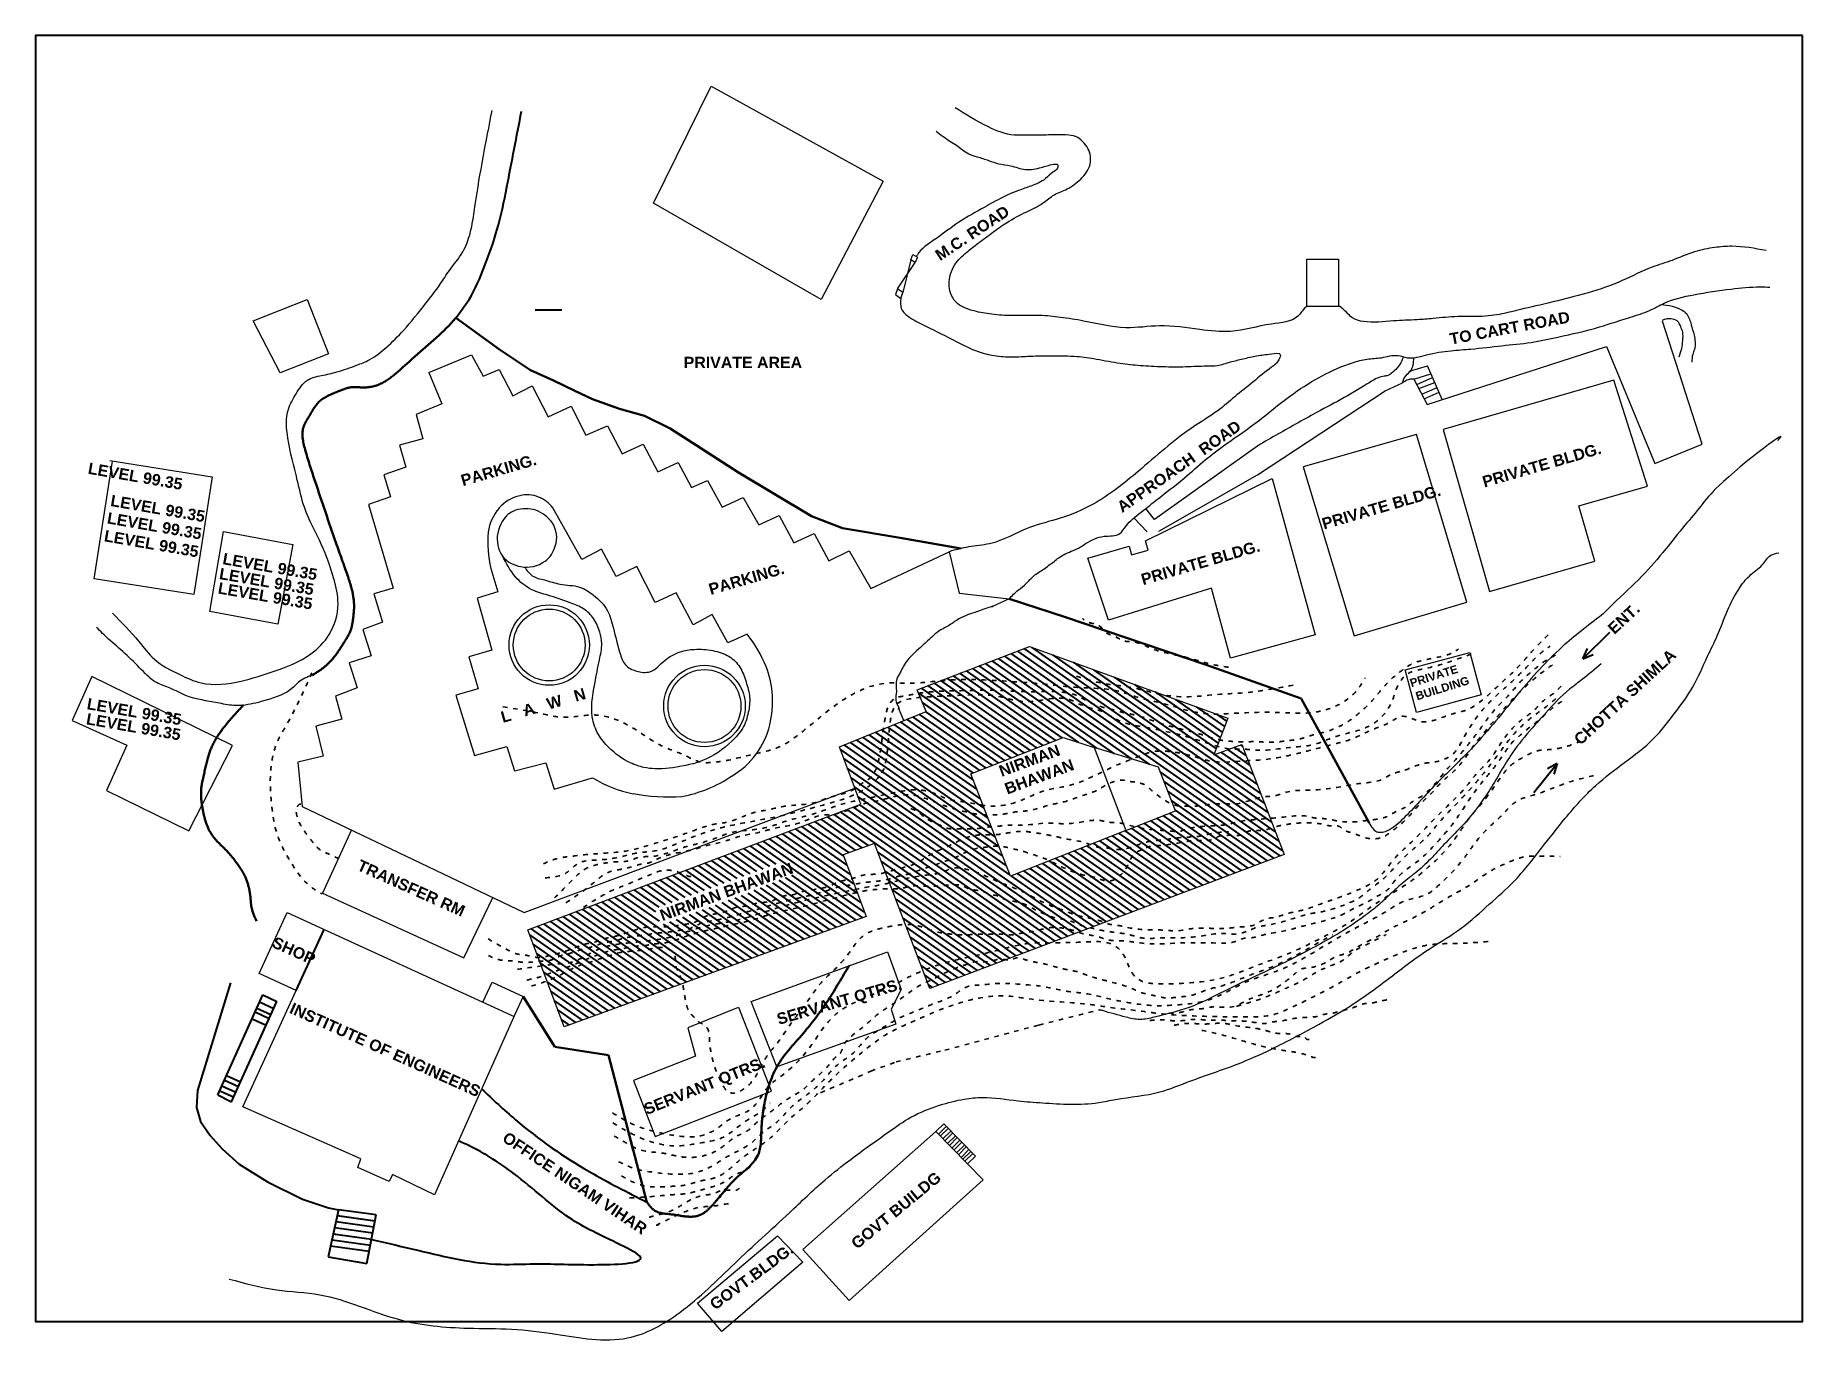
# Model space of a CAD drawing. Header units: inches. Extents: x 1352 to 5457, y 84 to 1168.
# Drawn here: x 1517.45 to 1556.27, y 212.89 to 241.61 of the extents above; entities that cross this region are included whole.
import ezdxf

# ---------------------------------------------------------------- set-up
doc = ezdxf.new("R2010")
doc.units = ezdxf.units.IN
doc.header["$MEASUREMENT"] = 0
doc.linetypes.add('ACAD_ISO10W100', pattern=[18, 12, -3, 0, -3])
doc.linetypes.add('DOT2', pattern=[0.125, 0, -0.125])
for name, color, linetype, lineweight in [('boundary', 250, 'ACAD_ISO10W100', 50), ('contour', 250, 'DOT2', 35), ('wall', 7, 'Continuous', 40), ('win', 250, 'Continuous', 30)]:
    doc.layers.add(name, color=color, linetype=linetype, lineweight=lineweight)
doc.styles.get("Standard").update_dxf_attribs({"font": 'arialbd.ttf', "height": 1.5})

msp = doc.modelspace()

# ---------------------------------------------------------------- texts
at = {"layer": 'win'}
for s, height, rotation, p in [('M.C. ROAD', 0.25, 33.6706, (1537.327, 236.646)), ('TO CART ROAD', 0.25, 10.5557, (1548.546, 234.814)), ('APPROACH  ROAD', 0.25, 35.0831, (1541.327, 231.113)), ('PRIVATE BLDG.', 0.25, 16.1752, (1549.283, 231.674)), ('LEVEL 99.35', 0.25, 350.1661, (1518.595, 231.981)), ('PARKING.', 0.25, 16.1752, (1526.844, 231.704)), ('LEVEL 99.35', 0.25, 350.1661, (1519.089, 231.272)), ('PRIVATE BLDG.', 0.25, 16.1752, (1545.759, 230.753)), ('LEVEL 99.35', 0.25, 350.1661, (1519.015, 230.89)), ('LEVEL 99.35', 0.25, 350.1661, (1518.949, 230.498)), ('LEVEL 99.35', 0.25, 350.1661, (1521.553, 229.995)), ('PRIVATE BLDG.', 0.25, 16.1752, (1541.786, 229.53)), ('LEVEL 99.35', 0.25, 350.1661, (1521.478, 229.668)), ('PARKING.', 0.25, 16.1752, (1532.288, 229.314)), ('LEVEL 99.35', 0.25, 350.1661, (1521.45, 229.351)), ('ENT.', 0.25, 42.7196, (1552.138, 228.438)), ('CHOTTA SHIMLA', 0.25, 42.7196, (1551.394, 226.004)), ('PRIVATE', 0.18, 17.2698, (1547.681, 227.29)), ('BUILDING', 0.18, 17.2698, (1547.807, 227.002)), ('L   A   W   N', 0.25, 16.1752, (1527.722, 226.505)), ('LEVEL 99.35', 0.25, 350.1661, (1518.571, 226.81)), ('LEVEL 99.35', 0.25, 350.1661, (1518.556, 226.478)), ('NIRMAN', 0.25, 20.3735, (1538.679, 225.319)), ('BHAWAN', 0.25, 20.3735, (1538.803, 224.931)), ('TRANSFER RM', 0.25, 335.8103, (1524.499, 223.285)), ('NIRMAN BHAWAN', 0.25, 20.1124, (1531.228, 222.151)), ('SHOP', 0.25, 335.8103, (1522.628, 221.593)), ('SERVANT QTRS.', 0.25, 16.1752, (1533.783, 219.872)), ('INSTITUTE OF ENGINEERS', 0.25, 335.8103, (1523.015, 220.144)), ('SERVANT QTRS.', 0.25, 21.9707, (1530.883, 217.892)), ('OFFICE NIGAM VIHAR', 0.25, 326.1083, (1527.689, 217.334)), ('GOVT BUILDG', 0.25, 39.4981, (1535.503, 214.935)), ('GOVT.BLDG.', 0.25, 36.461, (1532.385, 213.599))]:
    msp.add_text(s, height=height, rotation=rotation, dxfattribs=at).set_placement(p)
msp.add_text('PRIVATE AREA', height=0.25, dxfattribs=at).set_placement((1531.695, 234.298))

# ---------------------------------------------------------------- hatches: boundary and pattern name
at = {"layer": 'wall'}
h = msp.add_hatch(dxfattribs=at)
h.set_pattern_fill('LINE', color=256, angle=145, style=0)
h.set_pattern_definition([(145, (-39.91306, -19.09975), (-0.071697055, -0.102394006), [])])
edge = h.paths.add_edge_path()
edge.add_spline(control_points=[(1540.628, 222.006), (1540.572, 222.018), (1540.438, 222.043), (1540.248, 222.147), (1540.034, 222.198), (1539.839, 222.219), (1539.655, 222.303), (1539.459, 222.368), (1539.239, 222.514), (1538.994, 222.589), (1538.759, 222.608), (1538.606, 222.718), (1538.425, 222.729), (1538.205, 222.848), (1537.955, 222.823), (1537.81, 222.955), (1537.689, 222.948), (1537.55, 222.951), (1537.268, 222.915), (1536.972, 222.919), (1536.663, 222.938), (1536.465, 222.848), (1536.324, 222.86), (1536.264, 222.863)], knot_values=[304.500511, 304.500511, 304.500511, 304.500511, 310.721668, 319.463171, 328.106864, 334.807467, 340.851866, 350.31754, 357.422977, 369.765182, 378.182766, 382.754906, 389.963879, 397.535917, 409.817702, 415.651678, 416.996719, 423.050732, 431.014802, 448.125969, 455.793767, 464.685206, 471.218588, 471.218588, 471.218588, 471.218588], degree=3, periodic=0)
edge.add_line((1536.264, 222.863), (1536.562, 222.081))
edge.add_spline(control_points=[(1536.562, 222.081), (1536.608, 222.083), (1536.755, 222.081), (1536.971, 222.01), (1537.233, 221.908), (1537.498, 221.875), (1537.785, 221.84), (1538.121, 221.868), (1538.441, 221.865), (1538.725, 221.873), (1538.907, 221.84), (1539.068, 221.879), (1539.289, 221.911), (1539.527, 221.967), (1539.81, 222.027), (1540.06, 221.997), (1540.254, 221.954), (1540.352, 221.915), (1540.369, 221.908)], knot_values=[451.377924, 451.377924, 451.377924, 451.377924, 456.486819, 467.579979, 476.10125, 487.363886, 496.796572, 507.953537, 524.37165, 532.058211, 539.285287, 544.386244, 550.064368, 563.978348, 571.38802, 581.663959, 591.368627, 593.290926, 593.290926, 593.290926, 593.290926], degree=3, periodic=0)
edge.add_line((1540.369, 221.908), (1540.628, 222.006))
edge = h.paths.add_edge_path()
edge.add_spline(control_points=[(1536.948, 221.066), (1537.134, 221.143), (1537.514, 221.272), (1538.123, 221.394), (1538.736, 221.548), (1539.263, 221.687), (1539.602, 221.669), (1539.724, 221.671), (1539.744, 221.672)], knot_values=[302.669343, 302.669343, 302.669343, 302.669343, 324.80077, 346.724302, 370.969213, 394.762546, 405.991834, 408.18542, 408.18542, 408.18542, 408.18542], degree=3, periodic=0)
edge.add_line((1539.744, 221.672), (1540.369, 221.908))
edge.add_spline(control_points=[(1540.369, 221.908), (1540.352, 221.915), (1540.254, 221.954), (1540.06, 221.997), (1539.81, 222.027), (1539.527, 221.967), (1539.289, 221.911), (1539.068, 221.879), (1538.907, 221.84), (1538.725, 221.873), (1538.441, 221.865), (1538.121, 221.868), (1537.785, 221.84), (1537.498, 221.875), (1537.233, 221.908), (1536.971, 222.01), (1536.755, 222.081), (1536.608, 222.083), (1536.562, 222.081)], knot_values=[451.377924, 451.377924, 451.377924, 451.377924, 453.300222, 463.004891, 473.280829, 480.690502, 494.604481, 500.282605, 505.383562, 512.610638, 520.297199, 536.715312, 547.872277, 557.304964, 568.567599, 577.08887, 588.18203, 593.290926, 593.290926, 593.290926, 593.290926], degree=3, periodic=0)
edge.add_line((1536.562, 222.081), (1536.948, 221.066))

# ---------------------------------------------------------------- linework, layer by layer
at = {"layer": 'boundary'}
for p, q in [((1526.688, 235.401), (1527.648, 234.711)), ((1528.429, 235.572), (1529.014, 235.579)), ((1527.648, 234.711), (1528.328, 234.251)), ((1528.328, 234.251), (1528.838, 234.026)), ((1528.838, 234.026), (1529.305, 233.8)), ((1529.305, 233.8), (1529.692, 233.619)), ((1529.692, 233.619), (1530.287, 233.402)), ((1530.287, 233.402), (1530.832, 233.247)), ((1530.832, 233.247), (1531.397, 232.97)), ((1531.397, 232.97), (1531.988, 232.59)), ((1531.988, 232.59), (1532.897, 232.006)), ((1532.897, 232.006), (1534.503, 231.048)), ((1534.503, 231.048), (1535.183, 230.785)), ((1535.183, 230.785), (1536.448, 230.574)), ((1536.448, 230.574), (1537.785, 230.337)), ((1538.842, 229.228), (1540.06, 228.835)), ((1540.06, 228.835), (1543.15, 227.792)), ((1543.15, 227.792), (1545.259, 227.04)), ((1545.259, 227.04), (1546.752, 224.313)), ((1528.167, 220.499), (1528.863, 219.393)), ((1528.863, 219.393), (1530.043, 219.211)), ((1530.043, 219.211), (1530.885, 215.982)), ((1530.588, 217.118), (1530.335, 218.088))]:
    msp.add_line(p, q, dxfattribs=at)
msp.add_open_spline([(1526.688, 235.401), (1526.422, 235.089), (1525.973, 234.722), (1525.441, 234.239), (1525.089, 233.941), (1524.713, 233.851), (1524.377, 233.905), (1524.057, 233.763), (1523.671, 233.62), (1523.493, 233.273), (1523.266, 232.933), (1523.401, 232.402), (1523.672, 231.59), (1523.981, 230.663), (1524.266, 229.88), (1524.419, 229.418), (1524.468, 229.093), (1524.434, 228.802), (1524.394, 228.528), (1524.228, 228.269), (1524.052, 227.978), (1523.811, 227.726), (1523.628, 227.608), (1523.534, 227.555)], degree=3, knots=[176.500273, 176.500273, 176.500273, 176.500273, 221.818396, 239.76272, 255.979104, 271.890042, 280.541749, 292.706956, 309.646053, 323.890257, 334.284199, 353.432754, 379.149869, 431.120027, 459.941118, 471.155389, 484.679205, 495.737285, 503.332224, 514.953976, 528.920487, 540.933976, 552.924704, 552.924704, 552.924704, 552.924704], dxfattribs=at)
for points in [[(1522.311, 222.151), (1522.198, 222.47), (1522.179, 222.664), (1522.135, 222.915), (1522.01, 223.228), (1521.928, 223.354), (1521.664, 223.688), (1521.351, 224.02), (1521.225, 224.252), (1521.144, 224.528), (1521.096, 224.843), (1521.098, 225.083), (1521.146, 225.333), (1521.255, 225.785), (1521.406, 226.133), (1521.626, 226.449), (1522.028, 226.902)], [(1530.885, 215.982), (1531.052, 215.798), (1531.453, 215.709), (1531.76, 215.664), (1532.056, 215.698), (1532.201, 215.792), (1532.396, 215.993), (1532.853, 216.511), (1533.329, 217.019), (1533.402, 217.577), (1533.469, 218.145), (1533.74, 218.949), (1534.361, 219.735), (1534.872, 220.426), (1535.326, 221.173)]]:
    msp.add_spline(points, degree=3, dxfattribs=at)
at = {"layer": 'contour'}
for p, q in [((1539.498, 219.871), (1540.83, 220.205)), ((1537.433, 219.317), (1539.498, 219.871)), ((1535.808, 218.855), (1536.362, 219.064)), ((1536.362, 219.064), (1537.433, 219.317)), ((1534.701, 218.383), (1535.808, 218.855)), ((1531.11, 215.474), (1531.151, 215.481))]:
    msp.add_line(p, q, dxfattribs=at)
for points in [[(1543.659, 227.727), (1543.278, 227.797), (1542.855, 227.915), (1542.532, 227.989), (1541.974, 228.14), (1541.548, 228.287), (1541.385, 228.303), (1541.171, 228.403), (1540.991, 228.479), (1540.879, 228.594), (1540.719, 228.681), (1540.534, 228.732), (1540.46, 228.796)], [(1528.854, 222.662), (1529.255, 223.063), (1529.535, 223.301), (1529.884, 223.412), (1530.151, 223.452), (1530.494, 223.481), (1530.704, 223.551), (1531, 223.574), (1531.402, 223.668), (1531.67, 223.766), (1531.943, 223.836), (1532.342, 223.956), (1532.753, 224.101), (1533.242, 224.164), (1533.647, 224.246), (1533.943, 224.35), (1534.333, 224.449), (1534.68, 224.553), (1535.087, 224.693), (1535.534, 224.809), (1535.905, 224.884), (1536.398, 224.989), (1536.839, 225.035), (1537.211, 224.954), (1537.489, 224.838), (1537.878, 224.769), (1538.436, 224.681), (1539.009, 224.768), (1539.624, 225.017), (1540.151, 225.127), (1540.789, 225.382), (1541.278, 225.608), (1541.709, 225.777), (1542.004, 225.875), (1542.387, 225.875), (1542.717, 225.818), (1543.349, 225.655), (1543.942, 225.667), (1544.458, 225.702), (1545.008, 225.794), (1545.347, 225.876), (1546.036, 226.056), (1546.362, 226.149), (1546.902, 226.392), (1547.209, 226.52), (1547.446, 226.647), (1547.916, 226.531), (1548.165, 226.56), (1548.588, 226.705), (1548.862, 226.78), (1549.338, 227.093), (1549.663, 227.391), (1550.034, 227.744), (1550.452, 228.209), (1550.684, 228.441)], [(1528.613, 223.412), (1528.924, 223.529), (1529.221, 223.577), (1529.615, 223.62), (1530.02, 223.649), (1530.452, 223.695), (1530.917, 223.814), (1531.343, 223.946), (1531.905, 224.137), (1532.297, 224.266), (1532.719, 224.343), (1533.18, 224.52), (1533.537, 224.598), (1533.956, 224.683), (1534.588, 224.76), (1534.713, 224.803), (1535.004, 224.9), (1535.231, 224.961), (1535.379, 225.018), (1535.604, 225.172), (1535.816, 225.32), (1535.91, 225.472), (1535.979, 225.697), (1536.033, 226.009), (1536.067, 226.277), (1536.113, 226.583), (1536.21, 226.905), (1536.356, 227.058), (1536.516, 227.092), (1536.764, 227.141), (1537.005, 227.177), (1537.439, 227.206), (1537.942, 227.217), (1538.419, 227.226), (1538.882, 227.206), (1539.193, 227.192), (1539.436, 227.192), (1539.776, 227.194), (1540.055, 227.177), (1540.33, 227.108), (1540.581, 226.971), (1540.752, 226.894), (1541.081, 226.808), (1541.318, 226.743), (1541.647, 226.669), (1541.964, 226.569), (1542.31, 226.454), (1542.609, 226.375), (1542.861, 226.312), (1543.138, 226.229), (1543.49, 226.129), (1543.69, 226.104), (1543.912, 226.089), (1544.27, 226.095), (1544.544, 226.081), (1544.803, 226.095), (1544.983, 226.118), (1545.261, 226.161), (1545.466, 226.226), (1545.746, 226.297), (1546.007, 226.386), (1546.278, 226.529), (1546.477, 226.674), (1546.801, 226.978), (1547.009, 227.223), (1547.214, 227.445), (1547.469, 227.658), (1547.637, 227.774), (1547.977, 227.891), (1548.357, 227.969), (1548.586, 228.048), (1548.714, 228.131)], [(1528.655, 223.104), (1529.123, 223.217), (1529.38, 223.422), (1529.77, 223.494), (1530.243, 223.55), (1530.664, 223.648), (1531.076, 223.699), (1531.776, 223.952), (1532.521, 224.204), (1533.663, 224.43), (1534.758, 224.703), (1535.458, 224.935), (1535.818, 225.16), (1536.06, 225.434), (1536.158, 225.799), (1536.194, 226.165), (1536.24, 226.586), (1536.379, 226.921), (1536.59, 227.019), (1537.038, 227.076), (1537.881, 227.117), (1538.637, 227.081), (1539.038, 226.989), (1539.358, 226.979), (1539.774, 227.04), (1540.16, 227.023), (1540.417, 226.905), (1540.869, 226.762), (1541.291, 226.54), (1541.739, 226.427), (1542.284, 226.319), (1542.814, 226.185), (1543.23, 226.052), (1543.756, 225.928), (1543.992, 225.928), (1544.311, 225.908), (1545.093, 225.974), (1545.515, 226.026), (1546.029, 226.211), (1546.652, 226.391), (1546.976, 226.591), (1547.265, 227.008), (1547.362, 227.28), (1547.604, 227.588), (1547.958, 227.696), (1548.499, 227.841), (1549.1, 228.057)], [(1529.108, 222.556), (1529.714, 222.994), (1530.033, 223.223), (1530.189, 223.268), (1530.401, 223.305), (1530.741, 223.399), (1530.966, 223.444), (1531.109, 223.513), (1531.611, 223.662), (1531.898, 223.723), (1532.147, 223.797), (1532.606, 223.912), (1532.881, 224.002), (1533.343, 224.1), (1533.666, 224.186), (1534.221, 224.305), (1534.696, 224.469), (1534.994, 224.501), (1535.4, 224.628), (1535.612, 224.718), (1535.874, 224.775), (1536.208, 224.858), (1536.564, 224.928), (1536.711, 224.923), (1536.891, 224.887), (1537.391, 224.698), (1537.617, 224.624), (1537.76, 224.575), (1537.879, 224.559), (1538.005, 224.53), (1538.173, 224.493), (1538.366, 224.485), (1538.677, 224.497), (1539.047, 224.559), (1539.276, 224.579), (1539.714, 224.698), (1540.058, 224.775), (1540.518, 224.932), (1540.767, 225.022), (1541.046, 225.181), (1541.201, 225.23), (1541.332, 225.251), (1541.476, 225.222), (1541.627, 225.206), (1541.886, 225.103), (1541.992, 225.005), (1542.172, 224.87), (1542.32, 224.772), (1542.525, 224.69), (1542.742, 224.678), (1542.942, 224.678), (1543.34, 224.727), (1543.627, 224.727), (1543.819, 224.727), (1544.438, 224.883), (1544.704, 224.912), (1544.892, 224.973), (1545.541, 225.035), (1546.204, 225.117), (1546.568, 225.178), (1546.999, 225.252), (1547.286, 225.396), (1547.487, 225.453), (1547.791, 225.568), (1548.077, 225.634), (1548.241, 225.658), (1548.372, 225.699), (1548.556, 225.789), (1548.79, 226.105), (1548.987, 226.444), (1549.347, 226.908), (1549.671, 227.219), (1549.888, 227.411), (1550.314, 227.841), (1550.572, 228.082), (1550.727, 228.189)], [(1550.842, 227.992), (1550.58, 227.841), (1550.375, 227.677), (1550.17, 227.506), (1549.871, 227.173), (1549.482, 226.765), (1549.138, 226.301), (1548.933, 226.04), (1548.757, 225.822), (1548.421, 225.437), (1547.885, 224.883), (1547.676, 224.757), (1547.541, 224.65), (1547.39, 224.585), (1547.168, 224.458), (1546.926, 224.392), (1546.812, 224.376), (1546.611, 224.351), (1546.451, 224.331), (1546.324, 224.331), (1546.185, 224.335), (1546.07, 224.351), (1545.746, 224.404), (1545.574, 224.416), (1545.382, 224.457), (1544.845, 224.433), (1544.358, 224.392), (1544.284, 224.384), (1544.112, 224.376), (1543.599, 224.269), (1543.218, 224.241), (1542.846, 224.2), (1542.658, 224.146), (1542.555, 224.114), (1542.437, 224.126), (1542.293, 224.138), (1542.1, 224.154), (1541.883, 224.175), (1541.411, 224.278), (1541.219, 224.314), (1541.014, 224.327), (1540.842, 224.363), (1540.589, 224.355), (1540.047, 224.29), (1539.814, 224.306), (1539.08, 224.257), (1538.81, 224.257), (1538.593, 224.236), (1538.277, 224.207), (1538.113, 224.179), (1537.962, 224.179), (1537.737, 224.179), (1537.511, 224.187), (1537.307, 224.269), (1537.168, 224.33), (1536.992, 224.428), (1536.865, 224.535), (1536.634, 224.638)], [(1523.529, 227.607), (1523.28, 227.065), (1522.986, 226.492), (1522.751, 226.052), (1522.619, 225.421), (1522.634, 224.805), (1522.78, 224.013), (1523.059, 223.456), (1523.515, 222.898), (1523.75, 222.751)], [(1527.405, 221.395), (1527.687, 221.295), (1527.928, 221.279), (1528.194, 221.246), (1528.551, 221.271), (1528.755, 221.29), (1528.968, 221.382), (1529.205, 221.449), (1529.439, 221.526), (1529.69, 221.59), (1529.863, 221.651), (1530.035, 221.694), (1530.179, 221.714), (1530.329, 221.763), (1530.433, 221.789), (1530.658, 221.824), (1531.009, 221.873), (1531.237, 221.902), (1531.479, 221.928), (1531.638, 221.957), (1531.897, 222.015), (1532.096, 222.116), (1532.223, 222.145), (1532.396, 222.171), (1532.671, 222.235), (1532.841, 222.278), (1532.994, 222.33), (1533.353, 222.42), (1533.538, 222.478), (1533.957, 222.599), (1534.327, 222.683), (1534.699, 222.778), (1535.11, 222.902), (1535.402, 222.954), (1535.662, 223), (1535.98, 223.032), (1536.237, 223.084), (1536.465, 223.151), (1536.61, 223.18), (1536.746, 223.226), (1537.195, 223.383), (1537.726, 223.582), (1538.124, 223.749), (1538.321, 223.775), (1538.508, 223.801), (1538.627, 223.798), (1538.986, 223.729), (1539.307, 223.637), (1539.639, 223.518), (1540.096, 223.299), (1540.457, 223.169), (1540.79, 223.091), (1540.911, 223.05), (1541.125, 223.05), (1541.209, 223.099), (1541.368, 223.246), (1541.469, 223.417), (1541.579, 223.617), (1541.784, 223.733), (1541.911, 223.787), (1542.061, 223.808), (1542.501, 223.857), (1542.975, 223.926), (1543.363, 223.969), (1543.47, 224.021), (1543.582, 224.027), (1543.744, 224.047), (1543.877, 224.035), (1544.062, 224.113), (1544.293, 224.142), (1544.463, 224.157), (1544.724, 224.232), (1544.934, 224.275), (1545.25, 224.31), (1545.521, 224.307), (1545.712, 224.284), (1545.972, 224.241), (1546.082, 224.238), (1546.18, 224.171), (1546.443, 224.067), (1546.622, 223.995), (1546.804, 223.963), (1547.094, 224.015), (1547.149, 224.053), (1547.282, 224.151), (1547.6, 224.426), (1547.865, 224.723), (1548.12, 224.961), (1548.302, 225.163), (1548.649, 225.478), (1549.013, 225.955), (1549.571, 226.646), (1549.777, 226.889), (1550.031, 227.155), (1550.375, 227.472), (1550.747, 227.758), (1550.871, 227.839)], [(1545.081, 227.335), (1544.533, 227.238), (1544.04, 227.171), (1543.487, 227.135), (1542.476, 227.089), (1541.984, 227.176), (1541.451, 227.299), (1541.021, 227.355), (1540.621, 227.442), (1540.283, 227.544)], [(1527.724, 226.86), (1528.6, 226.703), (1529.061, 226.629), (1529.567, 226.675), (1529.825, 226.675), (1530.647, 226.353), (1531.247, 225.983), (1531.707, 225.799), (1532.085, 225.643), (1532.371, 225.643), (1532.684, 225.689), (1533.255, 225.827), (1533.828, 225.993), (1534.187, 226.223), (1534.862, 226.768), (1535.534, 227.201), (1536.227, 227.386), (1536.614, 227.377), (1537.334, 227.432), (1537.832, 227.459), (1538.773, 227.423), (1539.714, 227.349), (1540.34, 227.285), (1541.209, 227.211), (1541.688, 227.064), (1542.25, 226.926), (1543.117, 226.713), (1543.864, 226.722), (1544.842, 226.732), (1545.497, 226.732), (1545.893, 226.824), (1546.473, 227.21), (1546.667, 227.496)], [(1528.04, 221.094), (1528.567, 221.168), (1528.9, 221.209), (1529.173, 221.237), (1529.492, 221.362), (1529.876, 221.556), (1530.149, 221.63), (1530.454, 221.671), (1530.841, 221.713), (1531.137, 221.75), (1531.502, 221.828), (1531.817, 221.935), (1532.294, 222.07), (1532.687, 222.135), (1533.219, 222.273), (1533.821, 222.464), (1534.209, 222.57), (1535.127, 222.779), (1535.719, 222.899), (1536.122, 222.968), (1536.288, 223.01), (1536.941, 223.154), (1537.441, 223.251), (1537.589, 223.316), (1537.76, 223.316), (1538.061, 223.251), (1538.515, 223.057), (1538.761, 222.955), (1539.145, 222.798), (1539.464, 222.631), (1539.75, 222.493), (1539.96, 222.417), (1540.445, 222.251), (1540.801, 222.173), (1541.047, 222.085), (1541.278, 222.052), (1541.412, 222.02), (1541.885, 221.964), (1542.223, 221.955), (1542.542, 221.941), (1542.941, 221.996), (1543.205, 221.996), (1543.482, 221.992), (1543.69, 222.001), (1543.972, 222.029), (1544.172, 222.052), (1544.51, 222.209), (1544.672, 222.233), (1544.926, 222.311), (1545.288, 222.394), (1545.774, 222.561), (1545.95, 222.621), (1546.264, 222.736), (1546.472, 222.824), (1546.909, 223.056), (1547.256, 223.463), (1547.742, 223.945), (1548.32, 224.532), (1548.876, 225.098), (1549.126, 225.407), (1549.404, 225.704), (1549.682, 226.115), (1550.108, 226.579), (1550.399, 226.806), (1550.57, 226.986), (1550.718, 227.092), (1551.019, 227.361)], [(1528.25, 220.859), (1528.54, 220.928), (1528.91, 221.064), (1529.342, 221.221), (1529.55, 221.313), (1529.821, 221.415), (1530.101, 221.507), (1530.328, 221.543), (1530.621, 221.602), (1530.815, 221.613), (1531.024, 221.649), (1531.247, 221.668), (1531.621, 221.774), (1532.109, 221.925), (1532.369, 221.983), (1532.64, 222.049), (1533.074, 222.144), (1533.421, 222.247), (1533.659, 222.32), (1534.273, 222.463), (1534.859, 222.617), (1535.441, 222.768), (1535.68, 222.819), (1535.962, 222.852), (1536.251, 222.863), (1536.442, 222.863), (1536.677, 222.922), (1536.885, 222.925), (1537.351, 222.929), (1537.567, 222.947), (1537.732, 222.951), (1537.769, 222.951), (1537.911, 222.881), (1538.238, 222.812), (1538.433, 222.742), (1538.623, 222.695), (1538.733, 222.636), (1538.956, 222.585), (1539.276, 222.482), (1539.444, 222.387), (1539.682, 222.288), (1539.836, 222.229), (1540.016, 222.196), (1540.243, 222.137), (1540.463, 222.046), (1540.632, 222.006), (1540.943, 221.936), (1541.237, 221.896), (1541.482, 221.855), (1541.786, 221.779), (1542.101, 221.779), (1542.553, 221.786), (1543.029, 221.819), (1543.539, 221.881), (1543.839, 221.866), (1544.081, 221.936), (1544.352, 222.035), (1544.524, 222.064), (1545.064, 222.203), (1545.448, 222.313), (1545.646, 222.346), (1546.215, 222.511), (1546.515, 222.654), (1546.753, 222.837), (1547.117, 223.13), (1547.369, 223.394), (1547.718, 223.732), (1547.956, 223.94), (1548.279, 224.307), (1548.781, 224.847), (1549.206, 225.326), (1549.54, 225.752), (1549.855, 226.169), (1550.266, 226.584), (1550.698, 226.909), (1550.951, 227.125)], [(1528.35, 220.725), (1528.905, 220.929), (1529.265, 221.117), (1529.852, 221.321), (1530.292, 221.462), (1530.7, 221.504), (1531.019, 221.551), (1531.264, 221.571), (1531.421, 221.498), (1531.505, 221.378), (1531.51, 221.248), (1531.535, 221.122), (1531.58, 221.024), (1531.647, 220.863), (1531.702, 220.596), (1531.755, 220.32), (1531.8, 220.192), (1531.93, 220.033), (1532.044, 219.928), (1532.141, 219.877), (1532.217, 219.794), (1532.263, 219.524), (1532.317, 219.168), (1532.377, 218.948), (1532.486, 218.688), (1532.57, 218.521), (1532.677, 218.396), (1532.835, 218.382), (1532.97, 218.437), (1533.211, 218.651), (1533.379, 218.934), (1533.523, 219.185), (1533.755, 219.482), (1534.064, 219.925), (1534.352, 220.306), (1534.692, 220.773), (1535.092, 221.172), (1535.334, 221.465), (1535.613, 221.808), (1535.882, 221.952), (1536.05, 221.999), (1536.366, 222.059), (1536.7, 222.077), (1536.992, 222), (1537.212, 221.925), (1537.514, 221.873), (1537.77, 221.85), (1538.073, 221.86), (1538.52, 221.868), (1538.729, 221.865), (1538.926, 221.852), (1539.063, 221.876), (1539.215, 221.901), (1539.586, 221.979), (1539.785, 222.013), (1540.064, 221.992), (1540.32, 221.927), (1540.423, 221.889), (1540.57, 221.855), (1540.853, 221.793), (1540.956, 221.757), (1541.111, 221.726), (1541.349, 221.718), (1541.654, 221.682), (1542.068, 221.651), (1542.329, 221.661), (1543.396, 221.67), (1543.779, 221.696), (1544.037, 221.782), (1544.186, 221.79), (1544.336, 221.826), (1544.974, 221.957), (1545.255, 222.032), (1545.641, 222.128), (1546.03, 222.242), (1546.272, 222.353), (1546.474, 222.464), (1546.621, 222.526), (1546.991, 222.732), (1547.194, 222.876), (1547.298, 223.022), (1547.811, 223.463), (1548.319, 223.967), (1548.572, 224.268), (1549.139, 225.088), (1549.425, 225.436), (1549.748, 225.881), (1549.888, 226.072), (1550.027, 226.2), (1550.225, 226.365), (1550.659, 226.722), (1550.934, 226.949), (1551.007, 226.99)], [(1530.132, 217.941), (1530.617, 217.673), (1531.184, 217.501), (1531.616, 217.427), (1532.049, 217.434), (1532.429, 217.598), (1532.727, 217.814), (1533.1, 217.978), (1533.294, 218.149), (1533.563, 218.531), (1533.854, 218.762), (1534.518, 219.455), (1534.967, 220.045), (1535.228, 220.246), (1535.75, 220.499), (1536.264, 220.73), (1536.667, 220.939), (1537.519, 221.26), (1538.101, 221.394), (1538.742, 221.551), (1539.378, 221.671), (1539.684, 221.671), (1539.923, 221.678), (1540.512, 221.693), (1541.11, 221.641), (1541.319, 221.47), (1541.46, 221.194), (1541.609, 220.934), (1541.818, 220.814), (1542.116, 220.777), (1542.638, 220.785), (1543.596, 220.925), (1544.059, 221.089), (1544.506, 221.26), (1544.924, 221.417), (1545.559, 221.71), (1546.409, 222.186), (1547.001, 222.606), (1547.314, 222.799), (1547.761, 223.097), (1548.059, 223.343), (1548.612, 223.927), (1548.926, 224.381), (1549.337, 224.881), (1549.705, 225.394), (1549.9, 225.604), (1550.138, 225.752), (1550.439, 225.892), (1550.7, 225.92), (1551.111, 225.995), (1551.36, 226.089)], [(1530.265, 216.869), (1530.613, 216.718), (1530.98, 216.643), (1531.549, 216.592), (1532.019, 216.643), (1532.376, 216.808), (1532.745, 217.033), (1533.136, 217.245), (1533.427, 217.503), (1533.715, 217.716), (1534.082, 218.092), (1534.356, 218.305), (1534.732, 218.624), (1535.038, 218.968), (1535.466, 219.297), (1535.692, 219.56), (1536.017, 219.778), (1536.389, 220.003), (1536.729, 220.15), (1537.185, 220.338), (1537.632, 220.531), (1537.9, 220.701), (1538.234, 220.752), (1538.639, 220.785), (1539.072, 220.766), (1539.599, 220.715), (1540.108, 220.611), (1540.536, 220.56), (1541.073, 220.437), (1541.501, 220.357), (1542.056, 220.296), (1542.545, 220.315), (1543.096, 220.385), (1543.604, 220.587), (1544.024, 220.804), (1544.471, 220.968), (1544.928, 221.138), (1545.558, 221.481), (1546.477, 222.014), (1547.116, 222.357), (1547.536, 222.598), (1548.03, 222.748), (1548.257, 222.919), (1548.784, 223.468), (1549.08, 223.872), (1549.372, 224.201), (1549.688, 224.499), (1549.984, 224.781), (1550.407, 224.936), (1551.118, 225.196), (1551.748, 225.365)], [(1524.122, 223.526), (1523.875, 223.635), (1523.687, 223.737), (1523.527, 223.911), (1523.345, 224.157), (1523.2, 224.455), (1523.186, 224.593), (1523.222, 224.687), (1523.266, 224.723), (1523.324, 224.694)], [(1527.398, 221.765), (1527.624, 221.629), (1527.825, 221.523), (1528.009, 221.437), (1528.21, 221.408), (1528.436, 221.359), (1528.632, 221.371), (1528.842, 221.42), (1529.186, 221.523), (1529.333, 221.58), (1529.593, 221.662), (1529.752, 221.695), (1529.925, 221.76), (1530.084, 221.793), (1530.306, 221.851), (1530.595, 221.945), (1530.828, 222.011), (1530.956, 222.023), (1531.099, 222.027), (1531.329, 222.031), (1531.761, 222.089), (1531.958, 222.138), (1532.138, 222.24), (1532.355, 222.306), (1532.569, 222.347), (1532.896, 222.466), (1533.085, 222.486), (1533.278, 222.539), (1533.644, 222.601), (1533.89, 222.704), (1534.079, 222.728), (1534.226, 222.777), (1534.711, 222.872), (1534.965, 222.95), (1535.08, 223.007), (1535.334, 223.069), (1535.548, 223.138), (1535.712, 223.175), (1535.925, 223.183), (1536.303, 223.274), (1536.832, 223.438), (1537.135, 223.626), (1537.543, 223.817), (1537.834, 223.96), (1538.174, 224.046), (1538.469, 224.046), (1538.74, 224.075), (1539.151, 224.124), (1539.389, 224.096), (1539.647, 224.055), (1539.91, 224.001), (1540.094, 223.96), (1540.563, 223.857), (1540.817, 223.771), (1540.993, 223.759), (1541.128, 223.734), (1541.428, 223.746), (1541.86, 223.89), (1542.057, 223.923), (1542.266, 223.943), (1542.71, 223.997), (1542.968, 224.009), (1543.12, 224.038), (1543.563, 224.111), (1543.661, 224.111)], [(1529.492, 222.45), (1530.023, 222.777), (1530.441, 222.958), (1530.918, 223.157), (1531.21, 223.26), (1531.482, 223.257), (1531.628, 223.209), (1531.845, 223.131), (1531.955, 223.128)], [(1542.355, 220.13), (1542.631, 220.153), (1542.799, 220.199), (1543.098, 220.232), (1543.318, 220.268), (1543.548, 220.261), (1543.673, 220.261), (1544.207, 220.475), (1544.443, 220.557), (1544.865, 220.788), (1545.056, 220.942), (1545.292, 221.11), (1545.463, 221.133), (1545.793, 221.242), (1545.997, 221.36), (1546.279, 221.459), (1546.45, 221.557), (1546.691, 221.693), (1546.901, 221.795), (1547.21, 221.979), (1547.632, 222.183), (1548.041, 222.4), (1548.458, 222.656), (1548.956, 222.94), (1549.39, 223.236), (1549.746, 223.417), (1549.979, 223.513), (1550.18, 223.569), (1550.403, 223.582), (1550.946, 223.572)], [(1530.167, 217.435), (1530.445, 217.272), (1530.729, 217.131), (1531.232, 217.057), (1531.563, 216.989), (1531.873, 216.963), (1532.088, 216.989), (1532.402, 217.103), (1532.616, 217.251), (1532.824, 217.41), (1533.13, 217.572), (1533.322, 217.753), (1533.532, 217.908), (1533.758, 218.086), (1534.031, 218.277), (1534.311, 218.45), (1534.578, 218.702), (1534.832, 218.931), (1535.077, 219.205), (1535.143, 219.264), (1535.195, 219.397), (1535.361, 219.61), (1535.683, 219.866), (1535.948, 220.098), (1536.181, 220.26), (1536.447, 220.438), (1536.672, 220.6), (1536.879, 220.737), (1537.071, 220.833), (1537.695, 221.129), (1537.946, 221.214), (1538.123, 221.262), (1538.344, 221.258), (1538.688, 221.317), (1538.883, 221.302), (1538.998, 221.343), (1539.246, 221.288), (1539.445, 221.247), (1539.774, 221.172), (1540.073, 221.095), (1540.346, 221.04), (1540.6, 220.948), (1540.774, 220.896), (1541.054, 220.822), (1541.561, 220.663), (1541.783, 220.571), (1541.953, 220.534), (1542.248, 220.471), (1542.576, 220.486), (1542.917, 220.541), (1543.175, 220.637), (1543.544, 220.74), (1544.072, 220.943), (1544.527, 221.113), (1545.133, 221.394), (1545.52, 221.612), (1545.949, 221.853)], [(1530.331, 216.557), (1530.652, 216.39), (1530.966, 216.32), (1531.426, 216.327), (1531.803, 216.369), (1532.039, 216.442), (1532.281, 216.487), (1532.484, 216.559), (1532.694, 216.701), (1532.929, 216.907), (1533.268, 217.149), (1533.627, 217.418), (1534.059, 217.84), (1534.39, 218.122), (1534.749, 218.485), (1535.609, 219.27), (1536.127, 219.651), (1536.767, 219.965), (1537.469, 220.259), (1538.103, 220.446), (1538.755, 220.512), (1539.268, 220.446), (1540.549, 220.33), (1541.018, 220.264), (1541.814, 220.165), (1542.15, 220.121), (1543, 220.066), (1544.065, 220.049), (1544.601, 220.088), (1545.12, 220.291), (1545.96, 220.717), (1546.622, 221.081), (1547.129, 221.318), (1547.904, 221.6), (1548.241, 221.65), (1548.638, 221.661), (1549.454, 221.711)], [(1543.841, 220.283), (1544.1, 220.359), (1544.483, 220.486), (1544.879, 220.657), (1545.315, 220.862), (1545.688, 221.078), (1545.999, 221.207), (1546.219, 221.325), (1546.383, 221.466), (1546.672, 221.628), (1547.123, 221.855)], [(1541.935, 219.97), (1542.252, 219.984), (1542.442, 219.963), (1542.798, 219.984), (1542.988, 219.996), (1543.175, 219.977), (1543.514, 219.977), (1543.722, 219.963), (1544.039, 219.954), (1544.162, 219.936), (1544.333, 219.913), (1544.424, 219.901), (1544.586, 219.929), (1544.857, 219.966), (1545.227, 220.033), (1545.596, 220.058), (1545.778, 220.107), (1545.929, 220.128), (1546.195, 220.197), (1546.361, 220.238), (1546.603, 220.331), (1546.829, 220.359), (1547.068, 220.41), (1547.234, 220.438)], [(1542.472, 219.866), (1542.754, 219.907), (1543.018, 219.895), (1543.267, 219.897), (1543.537, 219.909), (1543.79, 219.863), (1544.252, 219.8), (1544.5, 219.744), (1544.696, 219.692), (1544.851, 219.683), (1545.048, 219.66), (1545.154, 219.619), (1545.333, 219.605), (1545.381, 219.559), (1545.469, 219.554), (1545.532, 219.551)], [(1543.077, 219.753), (1543.526, 219.653), (1544.071, 219.493), (1544.627, 219.356), (1545.01, 219.292), (1545.325, 219.229), (1545.592, 219.152), (1545.674, 219.159)], [(1530.14, 217.722), (1530.721, 217.402), (1531.571, 217.216), (1532.078, 217.283), (1532.556, 217.402), (1533.055, 217.759), (1533.435, 218.005), (1533.592, 218.162)], [(1530.503, 216.073), (1530.961, 216.1), (1531.446, 216.143), (1531.764, 216.17), (1532.036, 216.236), (1532.238, 216.29), (1532.424, 216.348), (1532.7, 216.5), (1532.859, 216.604), (1532.995, 216.643), (1533.171, 216.773)], [(1530.934, 215.65), (1531.155, 215.704), (1531.446, 215.801), (1531.722, 215.96), (1531.947, 216.076), (1532.118, 216.127), (1532.347, 216.166), (1532.576, 216.247), (1532.867, 216.251), (1532.96, 216.325)], [(1531.089, 215.471), (1531.306, 215.576), (1531.644, 215.735), (1532.063, 215.87), (1532.339, 215.894), (1532.708, 215.956)]]:
    msp.add_spline(points, degree=3, dxfattribs=at)
at = {"layer": 'wall'}
for p, q in [((1552.031, 228.49), (1551.446, 227.916)), ((1541.936, 225.59), (1538.608, 227.921)), ((1544.855, 223.699), (1538.749, 227.975)), ((1544.775, 223.908), (1538.89, 228.029)), ((1544.694, 224.117), (1539.031, 228.083)), ((1544.614, 224.326), (1539.171, 228.137)), ((1544.533, 224.535), (1539.353, 228.162)), ((1544.452, 224.744), (1539.804, 227.999)), ((1551.446, 227.916), (1551.547, 228.142)), ((1551.446, 227.916), (1551.675, 228.012)), ((1539.73, 226.067), (1537.624, 227.542)), ((1539.87, 226.122), (1537.764, 227.596)), ((1540.01, 226.176), (1537.905, 227.65)), ((1540.373, 226.075), (1538.046, 227.704)), ((1540.772, 225.948), (1538.186, 227.758)), ((1541.16, 225.829), (1538.327, 227.812)), ((1541.548, 225.71), (1538.468, 227.867)), ((1544.372, 224.953), (1540.254, 227.837)), ((1543.346, 225.824), (1540.704, 227.674)), ((1543.393, 225.944), (1541.155, 227.511)), ((1538.891, 225.739), (1536.85, 227.168)), ((1539.031, 225.794), (1536.92, 227.272)), ((1539.171, 225.848), (1537.061, 227.326)), ((1539.31, 225.903), (1537.201, 227.38)), ((1539.45, 225.958), (1537.342, 227.434)), ((1539.59, 226.012), (1537.483, 227.488)), ((1543.439, 226.064), (1541.605, 227.348)), ((1543.486, 226.184), (1542.056, 227.186)), ((1538.751, 225.684), (1536.938, 226.954)), ((1538.611, 225.63), (1537.005, 226.755)), ((1543.532, 226.304), (1542.506, 227.023)), ((1543.579, 226.424), (1542.956, 226.86)), ((1538.214, 224.839), (1536.043, 226.36)), ((1538.133, 225.049), (1536.181, 226.416)), ((1538.053, 225.258), (1536.318, 226.472)), ((1538.052, 225.411), (1536.455, 226.529)), ((1538.192, 225.466), (1536.593, 226.585)), ((1538.331, 225.52), (1536.73, 226.642)), ((1538.471, 225.575), (1536.867, 226.698)), ((1543.625, 226.544), (1543.407, 226.697)), ((1538.699, 223.584), (1535.22, 226.021)), ((1538.618, 223.793), (1535.357, 226.077)), ((1538.538, 224.003), (1535.494, 226.134)), ((1538.457, 224.212), (1535.632, 226.19)), ((1538.376, 224.421), (1535.769, 226.247)), ((1538.295, 224.63), (1535.906, 226.303)), ((1544.05, 225.789), (1543.788, 225.973)), ((1543.969, 225.998), (1543.93, 226.025)), ((1538.78, 223.375), (1535.133, 225.929)), ((1538.861, 223.166), (1535.211, 225.722)), ((1544.291, 225.162), (1543.361, 225.814)), ((1544.211, 225.371), (1543.503, 225.867)), ((1544.13, 225.58), (1543.645, 225.92)), ((1550.369, 224.978), (1550.883, 225.616)), ((1550.883, 225.616), (1550.667, 225.494)), ((1550.883, 225.616), (1550.81, 225.379)), ((1540.032, 222.194), (1535.289, 225.514)), ((1539.675, 222.291), (1535.367, 225.307)), ((1544.8, 223.585), (1542.162, 225.433)), ((1544.658, 223.532), (1542.246, 225.221)), ((1539.073, 222.56), (1535.445, 225.1)), ((1538.764, 222.624), (1535.523, 224.893)), ((1544.517, 223.478), (1542.329, 225.01)), ((1544.375, 223.425), (1542.413, 224.799)), ((1535.755, 223.814), (1534.857, 224.443)), ((1537.247, 222.922), (1534.999, 224.497)), ((1537.444, 222.938), (1535.141, 224.55)), ((1537.645, 222.949), (1535.283, 224.603)), ((1538.007, 222.848), (1535.424, 224.657)), ((1538.314, 222.786), (1535.566, 224.71)), ((1543.809, 223.211), (1542.09, 224.415)), ((1543.951, 223.264), (1542.229, 224.47)), ((1544.092, 223.318), (1542.368, 224.525)), ((1544.234, 223.371), (1542.497, 224.588)), ((1535.512, 222.764), (1533.724, 224.016)), ((1535.435, 222.97), (1533.865, 224.07)), ((1535.359, 223.177), (1534.007, 224.123)), ((1535.282, 223.383), (1534.149, 224.176)), ((1535.205, 223.59), (1534.291, 224.23)), ((1535.324, 223.659), (1534.432, 224.283)), ((1535.468, 223.711), (1534.574, 224.337)), ((1535.612, 223.763), (1534.716, 224.39)), ((1542.819, 222.836), (1541.116, 224.028)), ((1542.961, 222.889), (1541.255, 224.083)), ((1543.102, 222.943), (1541.395, 224.139)), ((1543.244, 222.997), (1541.534, 224.194)), ((1543.385, 223.05), (1541.673, 224.249)), ((1543.527, 223.104), (1541.812, 224.304)), ((1543.668, 223.157), (1541.951, 224.359)), ((1533.3, 223.245), (1532.732, 223.643)), ((1533.443, 223.297), (1532.873, 223.696)), ((1533.586, 223.35), (1533.015, 223.75)), ((1533.729, 223.402), (1533.157, 223.803)), ((1535.628, 222.225), (1533.299, 223.856)), ((1535.666, 222.351), (1533.44, 223.91)), ((1535.589, 222.558), (1533.582, 223.963)), ((1537.032, 222.92), (1535.955, 223.675)), ((1541.829, 222.461), (1540.142, 223.642)), ((1541.97, 222.515), (1540.282, 223.697)), ((1542.112, 222.568), (1540.421, 223.752)), ((1542.253, 222.622), (1540.56, 223.808)), ((1542.395, 222.675), (1540.699, 223.863)), ((1542.536, 222.729), (1540.838, 223.918)), ((1542.678, 222.782), (1540.977, 223.973)), ((1532.299, 222.878), (1531.74, 223.269)), ((1532.442, 222.93), (1531.881, 223.323)), ((1532.585, 222.983), (1532.023, 223.376)), ((1532.728, 223.035), (1532.165, 223.429)), ((1532.871, 223.088), (1532.306, 223.483)), ((1533.014, 223.14), (1532.448, 223.536)), ((1533.157, 223.192), (1532.59, 223.589)), ((1536.802, 222.929), (1536.034, 223.467)), ((1536.615, 222.908), (1536.113, 223.259)), ((1540.839, 222.086), (1539.169, 223.256)), ((1540.98, 222.14), (1539.308, 223.311)), ((1541.122, 222.193), (1539.447, 223.366)), ((1541.263, 222.247), (1539.586, 223.421)), ((1541.405, 222.3), (1539.725, 223.476)), ((1541.546, 222.354), (1539.864, 223.532)), ((1541.687, 222.408), (1540.003, 223.587)), ((1531.297, 222.511), (1530.748, 222.896)), ((1531.44, 222.564), (1530.889, 222.949)), ((1531.583, 222.616), (1531.031, 223.002)), ((1531.726, 222.668), (1531.173, 223.056)), ((1531.869, 222.721), (1531.314, 223.109)), ((1532.012, 222.773), (1531.456, 223.163)), ((1532.155, 222.826), (1531.598, 223.216)), ((1534.769, 221.911), (1533.378, 222.885)), ((1534.912, 221.963), (1533.516, 222.941)), ((1535.055, 222.016), (1533.655, 222.996)), ((1535.198, 222.068), (1533.793, 223.052)), ((1535.342, 222.12), (1533.932, 223.108)), ((1535.485, 222.173), (1534.07, 223.163)), ((1536.457, 222.865), (1536.192, 223.051)), ((1540.458, 222.048), (1538.89, 223.145)), ((1540.697, 222.033), (1539.029, 223.201)), ((1531.905, 220.865), (1529.614, 222.469)), ((1532.048, 220.917), (1529.755, 222.522)), ((1532.191, 220.969), (1529.897, 222.576)), ((1532.334, 221.022), (1530.039, 222.629)), ((1532.477, 221.074), (1530.181, 222.682)), ((1531.161, 222.148), (1530.322, 222.736)), ((1531.086, 222.354), (1530.464, 222.789)), ((1531.154, 222.459), (1530.606, 222.842)), ((1533.766, 221.545), (1532.395, 222.505)), ((1533.91, 221.597), (1532.538, 222.558)), ((1534.053, 221.65), (1532.681, 222.61)), ((1534.196, 221.702), (1532.824, 222.662)), ((1534.339, 221.754), (1532.967, 222.715)), ((1534.482, 221.807), (1533.11, 222.767)), ((1534.626, 221.859), (1533.24, 222.829)), ((1530.902, 220.499), (1528.622, 222.095)), ((1531.045, 220.551), (1528.763, 222.149)), ((1531.189, 220.603), (1528.905, 222.202)), ((1531.332, 220.655), (1529.047, 222.255)), ((1531.475, 220.708), (1529.189, 222.309)), ((1531.618, 220.76), (1529.33, 222.362)), ((1531.761, 220.812), (1529.472, 222.415)), ((1532.621, 221.126), (1531.25, 222.086)), ((1532.764, 221.179), (1531.393, 222.138)), ((1532.907, 221.231), (1531.536, 222.191)), ((1533.05, 221.283), (1531.679, 222.243)), ((1533.194, 221.336), (1531.823, 222.296)), ((1533.337, 221.388), (1531.966, 222.348)), ((1533.48, 221.44), (1532.109, 222.4)), ((1533.623, 221.493), (1532.252, 222.453)), ((1523.184, 220.63), (1523.8, 221.971)), ((1530.472, 220.342), (1528.312, 221.855)), ((1530.616, 220.394), (1528.338, 221.989)), ((1530.759, 220.446), (1528.48, 222.042)), ((1538.109, 221.862), (1538.109, 221.862)), ((1538.32, 221.866), (1538.32, 221.866)), ((1539.329, 221.923), (1539.329, 221.923)), ((1539.495, 221.959), (1539.495, 221.959)), ((1530.329, 220.289), (1528.389, 221.648)), ((1530.186, 220.237), (1528.466, 221.441)), ((1538.151, 221.069), (1537.785, 221.325)), ((1538.292, 221.123), (1537.951, 221.361)), ((1538.434, 221.176), (1538.117, 221.398)), ((1538.575, 221.23), (1538.281, 221.436)), ((1538.717, 221.283), (1538.443, 221.475)), ((1538.858, 221.337), (1538.603, 221.515)), ((1539, 221.39), (1538.763, 221.556)), ((1539.141, 221.444), (1538.923, 221.597)), ((1539.283, 221.497), (1539.088, 221.633)), ((1539.424, 221.551), (1539.266, 221.662)), ((1539.565, 221.604), (1539.468, 221.673)), ((1539.707, 221.658), (1539.688, 221.671)), ((1530.043, 220.185), (1528.543, 221.235)), ((1529.9, 220.132), (1528.621, 221.028)), ((1537.302, 220.748), (1536.984, 220.97)), ((1537.444, 220.801), (1537.022, 221.096)), ((1537.585, 220.855), (1537.164, 221.15)), ((1537.726, 220.908), (1537.311, 221.199)), ((1537.868, 220.962), (1537.464, 221.245)), ((1538.009, 221.015), (1537.622, 221.287)), ((1521.739, 220.794), (1521.016, 218.432)), ((1521.462, 218.339), (1522.448, 220.531)), ((1522.448, 220.531), (1522.758, 220.389)), ((1529.756, 220.08), (1528.698, 220.821)), ((1529.613, 220.028), (1528.775, 220.615)), ((1537.161, 220.694), (1537.064, 220.762)), ((1521.76, 218.184), (1522.758, 220.389)), ((1522.28, 220.157), (1522.59, 220.017)), ((1522.318, 220.243), (1522.628, 220.102)), ((1522.379, 220.377), (1522.689, 220.237)), ((1529.47, 219.975), (1528.852, 220.408)), ((1529.327, 219.923), (1528.929, 220.201)), ((1522.212, 220.006), (1522.521, 219.866)), ((1529.184, 219.871), (1529.007, 219.995)), ((1521.607, 218.661), (1521.913, 218.522)), ((1521.652, 218.761), (1521.958, 218.623)), ((1521.016, 218.432), (1520.989, 218.056)), ((1521.462, 218.339), (1521.76, 218.184)), ((1521.502, 218.428), (1521.808, 218.29)), ((1521.551, 218.536), (1521.857, 218.398)), ((1520.989, 218.056), (1521.078, 217.755)), ((1521.078, 217.755), (1521.291, 217.444)), ((1521.291, 217.444), (1521.557, 217.152)), ((1521.557, 217.152), (1521.929, 216.816)), ((1521.929, 216.816), (1522.55, 216.426)), ((1522.55, 216.426), (1523.321, 216.045)), ((1523.321, 216.045), (1523.889, 215.859)), ((1523.889, 215.859), (1524.11, 215.814)), ((1524.11, 215.814), (1523.885, 214.781)), ((1524.888, 215.432), (1524.057, 215.546)), ((1524.888, 215.432), (1524.057, 215.546)), ((1524.913, 215.566), (1524.076, 215.681)), ((1524.92, 215.565), (1524.092, 215.679)), ((1524.939, 215.7), (1524.11, 215.814)), ((1524.736, 214.63), (1524.939, 215.7)), ((1524.812, 215.029), (1523.97, 215.145)), ((1524.812, 215.029), (1523.97, 215.145)), ((1524.837, 215.163), (1523.988, 215.28)), ((1524.837, 215.163), (1524.004, 215.278)), ((1524.863, 215.297), (1524.023, 215.413)), ((1524.863, 215.297), (1524.023, 215.413)), ((1523.885, 214.781), (1524.736, 214.63)), ((1524.786, 214.895), (1523.935, 215.012))]:
    msp.add_line(p, q, dxfattribs=at)
msp.add_lwpolyline([(1556.275, 241.607), (1517.452, 241.607), (1517.452, 213.357), (1556.275, 213.357)], close=True, dxfattribs=at)
for points in [[(1526.688, 235.401), (1526.979, 235.806), (1527.32, 236.536), (1527.593, 237.325), (1527.81, 238.279), (1528.131, 239.942)], [(1527.256, 218.465), (1528.001, 217.788), (1529.619, 216.652), (1530.885, 215.982)], [(1524.837, 215.163), (1525.88, 214.916), (1527.674, 214.616), (1528.406, 214.624), (1529.712, 214.607), (1530.744, 214.774), (1530.312, 215.039), (1529.183, 215.638), (1527.972, 216.602), (1526.869, 217.271), (1526.747, 217.326)]]:
    msp.add_spline(points, degree=3, dxfattribs=at)
at = {"layer": 'win'}
for p, q in [((1531.031, 237.921), (1532.3, 240.488)), ((1532.3, 240.488), (1536.076, 238.406)), ((1536.076, 238.406), (1534.714, 235.805)), ((1534.714, 235.805), (1531.031, 237.921)), ((1536.391, 236.039), (1536.779, 236.618)), ((1536.686, 236.674), (1536.505, 235.958)), ((1536.686, 236.674), (1536.727, 236.795)), ((1536.779, 236.618), (1536.686, 236.674)), ((1536.727, 236.795), (1536.834, 236.734)), ((1536.834, 236.734), (1536.779, 236.618)), ((1545.38, 235.656), (1545.38, 236.694)), ((1545.38, 236.694), (1546.082, 236.694)), ((1546.082, 236.694), (1546.082, 235.656)), ((1522.234, 235.335), (1523.422, 235.806)), ((1523.422, 235.806), (1523.894, 234.614)), ((1536.391, 236.039), (1536.345, 235.915)), ((1536.345, 235.915), (1536.462, 235.828)), ((1536.505, 235.958), (1536.391, 236.039)), ((1536.462, 235.828), (1536.505, 235.958)), ((1545.38, 235.656), (1546.098, 235.656)), ((1522.831, 234.193), (1522.234, 235.335)), ((1554.067, 232.629), (1553.194, 235.33)), ((1523.894, 234.614), (1522.831, 234.193)), ((1526.097, 234.205), (1527.036, 234.594)), ((1527.036, 234.594), (1527.288, 234.12)), ((1548.028, 233.503), (1551.965, 234.774)), ((1551.965, 234.774), (1553.03, 232.2)), ((1526.097, 234.205), (1526.382, 233.517)), ((1527.288, 234.12), (1527.642, 234.271)), ((1527.642, 234.271), (1527.941, 233.692)), ((1547.639, 234.233), (1548.031, 234.352)), ((1547.735, 234.057), (1548.109, 234.176)), ((1548.359, 233.61), (1548.031, 234.352)), ((1527.941, 233.692), (1528.367, 233.912)), ((1528.367, 233.912), (1528.718, 233.232)), ((1544.298, 231.954), (1547.105, 233.8)), ((1547.105, 233.8), (1547.486, 233.976)), ((1547.735, 234.057), (1548.028, 233.503)), ((1547.797, 233.939), (1548.145, 234.093)), ((1547.844, 233.85), (1548.195, 233.981)), ((1547.911, 233.724), (1548.243, 233.871)), ((1547.963, 233.626), (1548.288, 233.77)), ((1552.127, 234.037), (1548.379, 232.949)), ((1552.866, 231.707), (1552.127, 234.037)), ((1526.382, 233.517), (1525.818, 233.283)), ((1528.718, 233.232), (1529.22, 233.463)), ((1529.22, 233.463), (1529.543, 232.823)), ((1525.818, 233.283), (1525.967, 232.744)), ((1529.543, 232.823), (1530.017, 233.033)), ((1530.017, 233.033), (1530.346, 232.415)), ((1548.379, 232.949), (1549.396, 229.393)), ((1525.967, 232.744), (1525.454, 232.603)), ((1525.454, 232.603), (1525.587, 232.122)), ((1530.346, 232.415), (1530.801, 232.625)), ((1530.801, 232.625), (1531.129, 232.021)), ((1547.792, 232.838), (1545.305, 232.128)), ((1548.897, 229.159), (1547.792, 232.838)), ((1553.03, 232.2), (1554.067, 232.629)), ((1518.741, 229.67), (1519.148, 232.258)), ((1519.089, 232.267), (1521.337, 231.913)), ((1531.129, 232.021), (1531.575, 232.226)), ((1531.575, 232.226), (1531.868, 231.676)), ((1544.201, 232.521), (1542.036, 230.972)), ((1521.337, 231.913), (1520.93, 229.326)), ((1525.587, 232.122), (1525.11, 231.953)), ((1525.11, 231.953), (1525.256, 231.474)), ((1531.868, 231.676), (1532.219, 231.831)), ((1532.219, 231.831), (1532.542, 231.248)), ((1541.837, 230.502), (1544.62, 231.873)), ((1542.135, 230.714), (1544.298, 231.954)), ((1544.62, 231.873), (1545.564, 228.439)), ((1545.305, 232.128), (1546.42, 228.415)), ((1525.256, 231.474), (1524.77, 231.302)), ((1532.542, 231.248), (1533, 231.459)), ((1533, 231.459), (1533.342, 230.857)), ((1551.36, 231.277), (1552.866, 231.707)), ((1524.77, 231.302), (1525.315, 229.469)), ((1529.455, 230.098), (1528.818, 231.229)), ((1533.342, 230.857), (1533.794, 231.065)), ((1533.794, 231.065), (1534.114, 230.46)), ((1541.586, 231.009), (1541.873, 230.706)), ((1542.036, 230.972), (1541.844, 231.214)), ((1551.71, 230.055), (1551.36, 231.277)), ((1521.283, 228.953), (1521.585, 230.711)), ((1521.585, 230.711), (1523.107, 230.428)), ((1534.114, 230.46), (1534.564, 230.665)), ((1534.564, 230.665), (1534.881, 230.063)), ((1523.107, 230.428), (1522.782, 228.675)), ((1529.89, 230.324), (1529.455, 230.098)), ((1530.213, 229.72), (1529.89, 230.324)), ((1534.881, 230.063), (1535.331, 230.283)), ((1535.331, 230.283), (1535.807, 229.461)), ((1535.807, 229.461), (1537.525, 230.266)), ((1537.525, 230.266), (1537.749, 229.354)), ((1540.571, 230.128), (1541.48, 230.389)), ((1541.48, 230.389), (1541.535, 230.198)), ((1541.535, 230.198), (1541.895, 230.301)), ((1541.895, 230.301), (1541.837, 230.502)), ((1527.458, 229.897), (1527.613, 229.384)), ((1530.663, 229.944), (1530.213, 229.72)), ((1531.071, 229.148), (1530.663, 229.944)), ((1541.029, 228.761), (1540.571, 230.128)), ((1549.396, 229.393), (1551.71, 230.055)), ((1520.93, 229.326), (1518.741, 229.67)), ((1525.315, 229.469), (1524.891, 229.343)), ((1543.286, 229.462), (1541.029, 228.761)), ((1543.708, 227.928), (1543.286, 229.462)), ((1524.891, 229.343), (1525.076, 228.722)), ((1527.613, 229.384), (1527.155, 229.245)), ((1527.155, 229.245), (1527.482, 228.106)), ((1531.527, 229.363), (1531.071, 229.148)), ((1531.902, 228.662), (1531.527, 229.363)), ((1537.749, 229.354), (1538.842, 229.228)), ((1538.842, 229.228), (1538.464, 229.055)), ((1546.42, 228.415), (1548.897, 229.159)), ((1522.782, 228.675), (1521.283, 228.953)), ((1525.076, 228.722), (1524.646, 228.561)), ((1532.322, 228.89), (1531.902, 228.662)), ((1532.663, 228.262), (1532.322, 228.89)), ((1524.646, 228.561), (1524.829, 227.982)), ((1533.089, 228.454), (1532.663, 228.262)), ((1545.564, 228.439), (1543.708, 227.928)), ((1524.829, 227.982), (1524.346, 227.829)), ((1527.482, 228.106), (1526.973, 227.96)), ((1526.973, 227.96), (1527.177, 227.257)), ((1536.823, 227.234), (1539.293, 228.184)), ((1539.293, 228.184), (1543.651, 226.609)), ((1547.544, 227.673), (1548.961, 228.053)), ((1548.961, 228.053), (1549.212, 227.12)), ((1518.692, 227.524), (1518.259, 226.561)), ((1521.784, 226.009), (1518.692, 227.524)), ((1524.346, 227.829), (1524.521, 227.276)), ((1547.79, 226.738), (1547.544, 227.673)), ((1524.521, 227.276), (1524.044, 227.09)), ((1527.177, 227.257), (1526.691, 227.113)), ((1526.691, 227.113), (1527.097, 225.793)), ((1537.018, 226.76), (1536.823, 227.234)), ((1549.212, 227.12), (1547.79, 226.738)), ((1524.044, 227.09), (1524.183, 226.59)), ((1535.115, 225.978), (1537.018, 226.76)), ((1536.533, 226.561), (1536.428, 226.801)), ((1518.259, 226.561), (1519.464, 226.02)), ((1524.183, 226.59), (1523.615, 226.432)), ((1523.615, 226.432), (1523.772, 225.777)), ((1543.651, 226.609), (1543.339, 225.806)), ((1519.464, 226.02), (1519.015, 225.021)), ((1520.826, 224.137), (1521.784, 226.009)), ((1527.097, 225.793), (1527.807, 225.987)), ((1527.807, 225.987), (1527.976, 225.451)), ((1535.589, 224.719), (1535.115, 225.978)), ((1538.001, 225.391), (1540.03, 226.184)), ((1540.03, 226.184), (1540.712, 225.966)), ((1540.712, 225.966), (1541.406, 224.143)), ((1542.122, 225.534), (1540.712, 225.966)), ((1543.339, 225.806), (1543.955, 226.035)), ((1543.955, 226.035), (1544.887, 223.618)), ((1523.772, 225.777), (1523.215, 225.644)), ((1523.215, 225.644), (1523.312, 224.672)), ((1527.976, 225.451), (1528.664, 225.631)), ((1528.664, 225.631), (1528.847, 225.049)), ((1528.847, 225.049), (1529.694, 225.303)), ((1538.872, 223.138), (1538.001, 225.391)), ((1542.501, 224.577), (1542.122, 225.534)), ((1519.015, 225.021), (1520.826, 224.137)), ((1528.192, 222.342), (1535.454, 225.076)), ((1523.312, 224.672), (1528.192, 222.342)), ((1528.271, 221.963), (1535.589, 224.719)), ((1541.406, 224.143), (1542.501, 224.577)), ((1524.395, 224.155), (1523.759, 222.769)), ((1541.406, 224.143), (1538.872, 223.138)), ((1535.884, 223.861), (1535.196, 223.612)), ((1537.098, 220.671), (1535.884, 223.861)), ((1535.196, 223.612), (1535.703, 222.252)), ((1544.887, 223.618), (1537.098, 220.671)), ((1523.759, 222.769), (1526.866, 221.345)), ((1526.866, 221.345), (1527.5, 222.673)), ((1522.372, 221.002), (1522.987, 222.344)), ((1522.987, 222.344), (1527.968, 220.059)), ((1535.703, 222.252), (1529.069, 219.829)), ((1529.069, 219.829), (1528.271, 221.963)), ((1533.174, 220.387), (1536.168, 221.481)), ((1536.168, 221.481), (1536.472, 220.65)), ((1523.184, 220.63), (1522.372, 221.002)), ((1522.012, 218.073), (1523.184, 220.63)), ((1527.283, 220.373), (1527.484, 220.812)), ((1527.484, 220.812), (1528.167, 220.499)), ((1536.472, 220.65), (1536.253, 220.217)), ((1528.167, 220.499), (1527.988, 220.103)), ((1532.89, 220.253), (1531.783, 219.808)), ((1533.622, 218.417), (1532.903, 220.253)), ((1533.74, 218.949), (1533.174, 220.387)), ((1536.253, 220.217), (1536.353, 219.89)), ((1527.988, 220.103), (1526.22, 216.144)), ((1531.783, 219.808), (1531.951, 219.183)), ((1536.353, 219.89), (1533.74, 218.949)), ((1531.951, 219.183), (1530.59, 218.65)), ((1530.59, 218.65), (1531.071, 217.419)), ((1531.071, 217.419), (1533.622, 218.417)), ((1524.604, 216.933), (1522.012, 218.073)), ((1537.232, 217.534), (1534.315, 214.939)), ((1537.232, 217.534), (1537.406, 217.703)), ((1538.273, 216.47), (1537.232, 217.534)), ((1537.29, 217.475), (1537.463, 217.644)), ((1537.332, 217.432), (1537.505, 217.601)), ((1537.389, 217.372), (1537.563, 217.542)), ((1537.406, 217.703), (1538.102, 216.988)), ((1537.431, 217.33), (1537.605, 217.499)), ((1537.489, 217.27), (1537.662, 217.44)), ((1537.531, 217.228), (1537.704, 217.397)), ((1537.588, 217.168), (1537.762, 217.338)), ((1537.63, 217.125), (1537.804, 217.295)), ((1537.688, 217.066), (1537.861, 217.235)), ((1537.73, 217.023), (1537.903, 217.192)), ((1537.787, 216.964), (1537.961, 217.133)), ((1537.829, 216.921), (1538.003, 217.09)), ((1537.871, 216.878), (1538.044, 217.047)), ((1524.534, 216.741), (1524.604, 216.933)), ((1525.222, 216.431), (1524.534, 216.741)), ((1538.102, 216.988), (1537.93, 216.82)), ((1525.296, 216.586), (1525.222, 216.431)), ((1526.22, 216.144), (1525.296, 216.586)), ((1535.331, 213.823), (1538.273, 216.47)), ((1532, 213.759), (1533.758, 215.242)), ((1533.758, 215.242), (1534.308, 214.665)), ((1534.315, 214.939), (1535.331, 213.823)), ((1534.308, 214.665), (1532.53, 213.14)), ((1532.53, 213.14), (1532, 213.759))]:
    msp.add_line(p, q, dxfattribs=at)
for centre, radius in [((1528.74, 228.217), 0.883), ((1528.74, 228.217), 0.789), ((1532.151, 226.878), 0.895), ((1532.151, 226.878), 0.801)]:
    msp.add_circle(centre, radius, dxfattribs=at)
for centre, radius, start, end in [((1528.254, 230.708), 0.803, 101.2483, 140.1981), ((1528.257, 230.933), 0.585, 65.2147, 105.8822), ((1528.312, 230.878), 0.616, 34.7391, 71.9792), ((1528.431, 230.545), 1.043, 139.5456, 171.7046), ((1528.202, 230.648), 0.568, 110.5952, 150.4264), ((1528.225, 230.391), 0.82, 74.2371, 105.7629), ((1528.14, 230.414), 0.825, 36.4501, 68.0894), ((1529.976, 230.488), 2.586, 175.3812, 193.2036), ((1528.301, 230.55), 0.703, 147.4783, 191.6852), ((1528.329, 230.579), 0.576, 340.7741, 34.3963), ((1528.147, 230.493), 0.541, 189.0721, 244.1456), ((1528.287, 230.541), 0.604, 306.6746, 345.4929), ((1528.329, 230.935), 1.019, 245.7301, 257.8125), ((1528.241, 230.643), 0.715, 259.839, 304.802), ((1530.632, 226.533), 3.119, 22.8053, 38.0083), ((1531.524, 226.981), 2.124, 345.9641, 21.0185), ((1531.868, 226.867), 1.763, 299.9761, 346.8448), ((1531.123, 227.626), 2.728, 238.4062, 258.5916), ((1531.096, 227.793), 2.958, 280.8933, 303.9547), ((1531.398, 229.531), 4.65, 259.907, 273.1719)]:
    msp.add_arc(centre, radius, start, end, dxfattribs=at)
for points in [[(1519.144, 228.916), (1519.728, 228.293), (1520.066, 227.904), (1520.624, 227.567), (1521.091, 227.386), (1521.973, 227.424), (1522.674, 227.632), (1523.505, 228.021), (1523.907, 228.449), (1524.102, 229.123), (1524.011, 229.668), (1523.739, 230.415), (1523.362, 231.244), (1523.207, 231.841), (1522.999, 232.762), (1523.012, 233.397), (1523.181, 233.734), (1523.427, 234.032), (1523.739, 234.136), (1524.076, 234.214), (1524.513, 234.363), (1524.786, 234.479), (1525.162, 234.752), (1525.539, 235.128), (1526.032, 235.724), (1526.343, 236.139), (1526.547, 236.443), (1526.84, 236.849), (1526.935, 237.053), (1527.048, 237.464), (1527.116, 237.893), (1527.486, 239.955)], [(1537.243, 239.501), (1537.544, 239.283), (1537.685, 239.195), (1537.957, 239.006), (1538.14, 238.941), (1538.393, 238.859), (1538.618, 238.788), (1538.871, 238.741), (1539.202, 238.664), (1539.55, 238.705), (1539.822, 238.776), (1539.904, 238.77), (1539.904, 238.688), (1539.804, 238.599), (1539.645, 238.464), (1539.326, 238.298), (1539.042, 238.197), (1538.7, 238.049), (1538.309, 237.836), (1537.742, 237.504), (1537.198, 237.114), (1536.827, 236.79), (1536.808, 236.758)], [(1538.842, 229.228), (1538.94, 229.332), (1539.05, 229.426), (1539.218, 229.567), (1539.385, 229.735), (1539.605, 229.886), (1539.83, 230.054), (1540.049, 230.205), (1540.369, 230.346), (1540.537, 230.452), (1540.929, 230.604), (1541.275, 230.666), (1541.405, 230.823), (1541.741, 231.133), (1542.123, 231.436), (1542.637, 231.84), (1543.098, 232.238), (1543.549, 232.59), (1543.984, 232.894), (1544.392, 233.197), (1545.095, 233.744), (1545.723, 234.13), (1546.387, 234.418), (1546.706, 234.496), (1547.02, 234.528), (1547.386, 234.575), (1547.585, 234.528), (1548.014, 234.59), (1548.55, 234.681), (1548.985, 234.717), (1549.67, 234.791), (1550.308, 234.864), (1550.898, 234.979), (1551.813, 235.204), (1552.493, 235.418), (1552.912, 235.564), (1553.236, 235.726), (1553.886, 235.91), (1554.703, 236.036), (1555.341, 236.083), (1555.555, 236.078)], [(1536.461, 235.828), (1536.475, 235.605), (1536.663, 235.413), (1537.017, 235.218), (1537.679, 234.885), (1538.166, 234.66), (1538.517, 234.575), (1538.915, 234.546), (1539.298, 234.561), (1539.804, 234.568), (1540.33, 234.557), (1540.761, 234.498), (1541.286, 234.406), (1541.725, 234.358), (1542.216, 234.332), (1542.726, 234.332), (1543.187, 234.346), (1543.416, 234.357), (1543.704, 234.435), (1543.98, 234.501), (1544.283, 234.571), (1544.604, 234.612), (1544.799, 234.6), (1544.77, 234.483), (1544.607, 234.317), (1544.201, 233.995), (1543.799, 233.667), (1543.426, 233.364), (1542.861, 232.988), (1541.683, 232.035), (1540.688, 231.312), (1539.964, 231.001), (1539.293, 230.797), (1538.412, 230.44), (1537.95, 230.371), (1537.524, 230.267)], [(1553.166, 235.693), (1553.407, 235.66), (1553.585, 235.596), (1553.727, 235.488), (1553.826, 235.252), (1553.888, 235.029), (1553.896, 234.705), (1553.861, 234.601), (1553.838, 234.426)], [(1553.559, 234.548), (1553.62, 234.731), (1553.64, 234.906), (1553.64, 235.089), (1553.597, 235.208), (1553.521, 235.336), (1553.376, 235.379), (1553.294, 235.379), (1553.189, 235.345)], [(1547.486, 233.976), (1547.562, 234.14), (1547.665, 234.241), (1547.732, 234.526)], [(1547.735, 234.057), (1547.679, 234.057), (1547.583, 234.032), (1547.486, 233.976)], [(1521.712, 214.292), (1522.749, 214.054), (1523.7, 213.947), (1525.428, 213.407), (1526.962, 213.213), (1527.912, 213.191), (1528.884, 213.083), (1530.461, 212.997), (1531.611, 213.558), (1532.815, 214.636), (1534.017, 215.747), (1534.8, 216.47), (1535.363, 216.92), (1536.198, 217.523), (1536.686, 217.846), (1537.317, 218.108), (1537.858, 218.243), (1538.256, 218.281), (1539.044, 218.206), (1539.573, 218.161), (1540.197, 218.131), (1540.812, 218.168), (1541.18, 218.236), (1542.157, 218.401), (1542.812, 218.636), (1543.856, 219.011), (1544.609, 219.343), (1545.655, 219.891), (1546.362, 220.306), (1547.21, 220.913), (1548.091, 221.553), (1548.774, 221.996), (1549.392, 222.524), (1549.925, 223.019), (1550.541, 223.757), (1551.06, 224.411), (1551.73, 225.133), (1552.36, 225.636), (1552.999, 226.161), (1553.48, 226.741), (1553.856, 227.282), (1554.187, 227.974), (1554.397, 228.417), (1554.623, 228.974), (1554.886, 229.469), (1555.104, 229.732), (1555.389, 229.979), (1555.577, 230.189), (1555.75, 230.242)], [(1528.199, 229.93), (1528.369, 229.738), (1528.64, 229.645), (1528.982, 229.553), (1529.409, 229.489), (1529.715, 229.311), (1530.021, 228.97), (1530.15, 228.584), (1530.292, 228.044), (1530.413, 227.78), (1530.655, 227.645), (1530.954, 227.631), (1531.282, 227.88), (1531.618, 228.065), (1531.932, 228.122), (1532.331, 228.093), (1532.694, 227.965), (1532.928, 227.731), (1533.064, 227.409), (1533.143, 227.067), (1533.114, 226.74), (1532.986, 226.383), (1532.751, 226.105), (1532.109, 225.677), (1531.689, 225.563), (1531.063, 225.499), (1530.819, 225.528), (1530.526, 225.627), (1530.049, 225.969), (1529.821, 226.255), (1529.686, 226.632), (1529.679, 226.952), (1529.743, 227.374), (1529.843, 227.888), (1529.893, 228.25), (1529.85, 228.499), (1529.715, 228.798), (1529.494, 229.011), (1529.202, 229.146), (1528.711, 229.31), (1528.361, 229.432), (1527.998, 229.717), (1527.713, 230.171)], [(1551.859, 228.874), (1550.987, 228.171), (1550.029, 227.151), (1549.027, 225.969), (1548.314, 225.256), (1547.587, 224.49), (1547.242, 224.186), (1547.048, 224.102), (1546.921, 224.11), (1546.845, 224.178), (1546.752, 224.313)], [(1523.534, 227.555), (1523.23, 227.398), (1523.123, 227.291), (1522.525, 227.006), (1522.064, 226.899), (1521.804, 226.889), (1521.455, 226.947), (1520.77, 227.103), (1520.412, 227.269), (1520.117, 227.39), (1519.786, 227.671), (1519.42, 228.032), (1519.062, 228.347), (1518.798, 228.601)], [(1551.849, 227.802), (1551.44, 227.465), (1551.155, 227.246), (1550.633, 226.729), (1550.331, 226.391), (1549.897, 225.845), (1549.647, 225.447), (1549.416, 225.062), (1549.173, 224.705), (1548.776, 224.226), (1548.395, 223.833), (1548.099, 223.514), (1547.761, 223.206), (1547.434, 222.944), (1547.256, 222.784), (1546.996, 222.541), (1546.717, 222.316), (1546.492, 222.15), (1545.63, 221.627), (1544.558, 221.082), (1543.72, 220.689), (1542.796, 220.257), (1542.031, 220.044), (1541.717, 219.991), (1541.409, 220.044), (1540.894, 220.186), (1540.83, 220.205)]]:
    msp.add_spline(points, degree=3, dxfattribs=at)
for points, knots in [([(1545.38, 235.656), (1545.37, 235.647), (1545.295, 235.583), (1545.14, 235.313), (1544.476, 235.281), (1543.798, 235.056), (1542.96, 235.148), (1542.2, 235.27), (1541.34, 235.128), (1540.62, 235.318), (1539.99, 235.415), (1539.447, 235.47), (1538.925, 235.441), (1538.425, 235.476), (1538.029, 235.557), (1537.688, 235.682), (1537.552, 235.934), (1537.512, 236.151), (1537.548, 236.367), (1537.663, 236.624), (1537.895, 236.836), (1538.183, 237.058), (1538.474, 237.277), (1538.82, 237.526), (1539.197, 237.721), (1539.569, 237.891), (1539.823, 238.125), (1540.146, 238.225), (1540.429, 238.441), (1540.668, 238.748), (1540.622, 239.089), (1540.474, 239.263), (1540.342, 239.386), (1540.123, 239.429), (1539.828, 239.422), (1539.522, 239.414), (1539.221, 239.419), (1538.85, 239.396), (1538.298, 239.614), (1537.894, 239.87), (1537.657, 240.019)], [384.120756, 384.120756, 384.120756, 384.120756, 385.530538, 394.726927, 416.888392, 450.469006, 475.291221, 507.987496, 535.162945, 569.717752, 588.697586, 605.537117, 629.712076, 646.19915, 660.406382, 674.911895, 683.649539, 690.581078, 698.955886, 707.325048, 721.120583, 732.925509, 747.555543, 761.219383, 779.86479, 794.267161, 805.973974, 817.21606, 830.822888, 844.956549, 857.838234, 864.61592, 869.985577, 877.322839, 888.301624, 902.694515, 910.987604, 921.475876, 943.372459, 974.382834, 974.382834, 974.382834, 974.382834]), ([(1555.473, 236.88), (1555.223, 236.927), (1554.849, 236.996), (1554.319, 236.951), (1553.871, 236.864), (1553.432, 236.662), (1552.882, 236.504), (1552.297, 236.192), (1551.526, 235.93), (1550.743, 235.739), (1550.074, 235.586), (1549.534, 235.451), (1549.098, 235.424), (1548.63, 235.438), (1548.222, 235.392), (1547.751, 235.354), (1547.239, 235.342), (1546.765, 235.277), (1546.332, 235.387), (1546.226, 235.578), (1546.098, 235.656)], [0, 0, 0, 0, 27.843207, 41.692591, 58.33536, 77.850794, 94.701427, 121.197292, 150.531952, 184.155137, 210.002796, 226.163219, 245.461264, 257.795401, 277.749413, 290.614774, 309.881318, 334.061385, 343.421511, 356.534952, 356.534952, 356.534952, 356.534952]), ([(1547.504, 234.547), (1547.48, 234.487), (1547.433, 234.371), (1547.306, 234.239), (1547.195, 234.134), (1547.065, 234.12), (1546.907, 234.079), (1546.41, 233.75), (1545.632, 233.351), (1544.768, 232.859), (1544.346, 232.62), (1544.201, 232.521)], [0, 0, 0, 0, 7.054455, 13.649784, 20.124031, 23.007613, 27.751636, 38.073871, 87.814915, 125.451496, 144.9519, 144.9519, 144.9519, 144.9519]), ([(1555.726, 232.708), (1556.115, 233.087), (1554.509, 231.877), (1554.066, 231.298), (1553.656, 230.811), (1553.246, 230.295), (1552.733, 229.689), (1552.239, 229.251), (1551.939, 228.953), (1551.859, 228.874)], [0, 0, 0, 0, 59.842, 81.806025, 101.890118, 126.530118, 155.614172, 188.511879, 200.488851, 200.488851, 200.488851, 200.488851])]:
    msp.add_open_spline(points, degree=3, knots=knots, dxfattribs=at)
at = {"layer": 'win', "start_tangent": (0.897351, 0.441318), "end_tangent": (-0.274952, 0.961458)}
msp.add_spline([(1538.464, 229.055), (1538.133, 228.948), (1537.93, 228.877), (1537.735, 228.789), (1537.541, 228.657), (1537.302, 228.524), (1537.143, 228.392), (1536.896, 228.163), (1536.728, 228.012), (1536.525, 227.755), (1536.454, 227.623), (1536.375, 227.473), (1536.366, 227.199), (1536.357, 226.996), (1536.384, 226.908), (1536.419, 226.838), (1536.428, 226.802), (1536.419, 226.82), (1536.401, 226.82)], degree=3, dxfattribs=at)

msp.set_redraw_order([(e.dxf.handle, doc.entitydb.next_handle()) for e in msp.query("TEXT MTEXT ATTDEF DIMENSION ARC_DIMENSION")])  # texts and dimensions are drawn at this point

doc.saveas('drawing.dxf')
